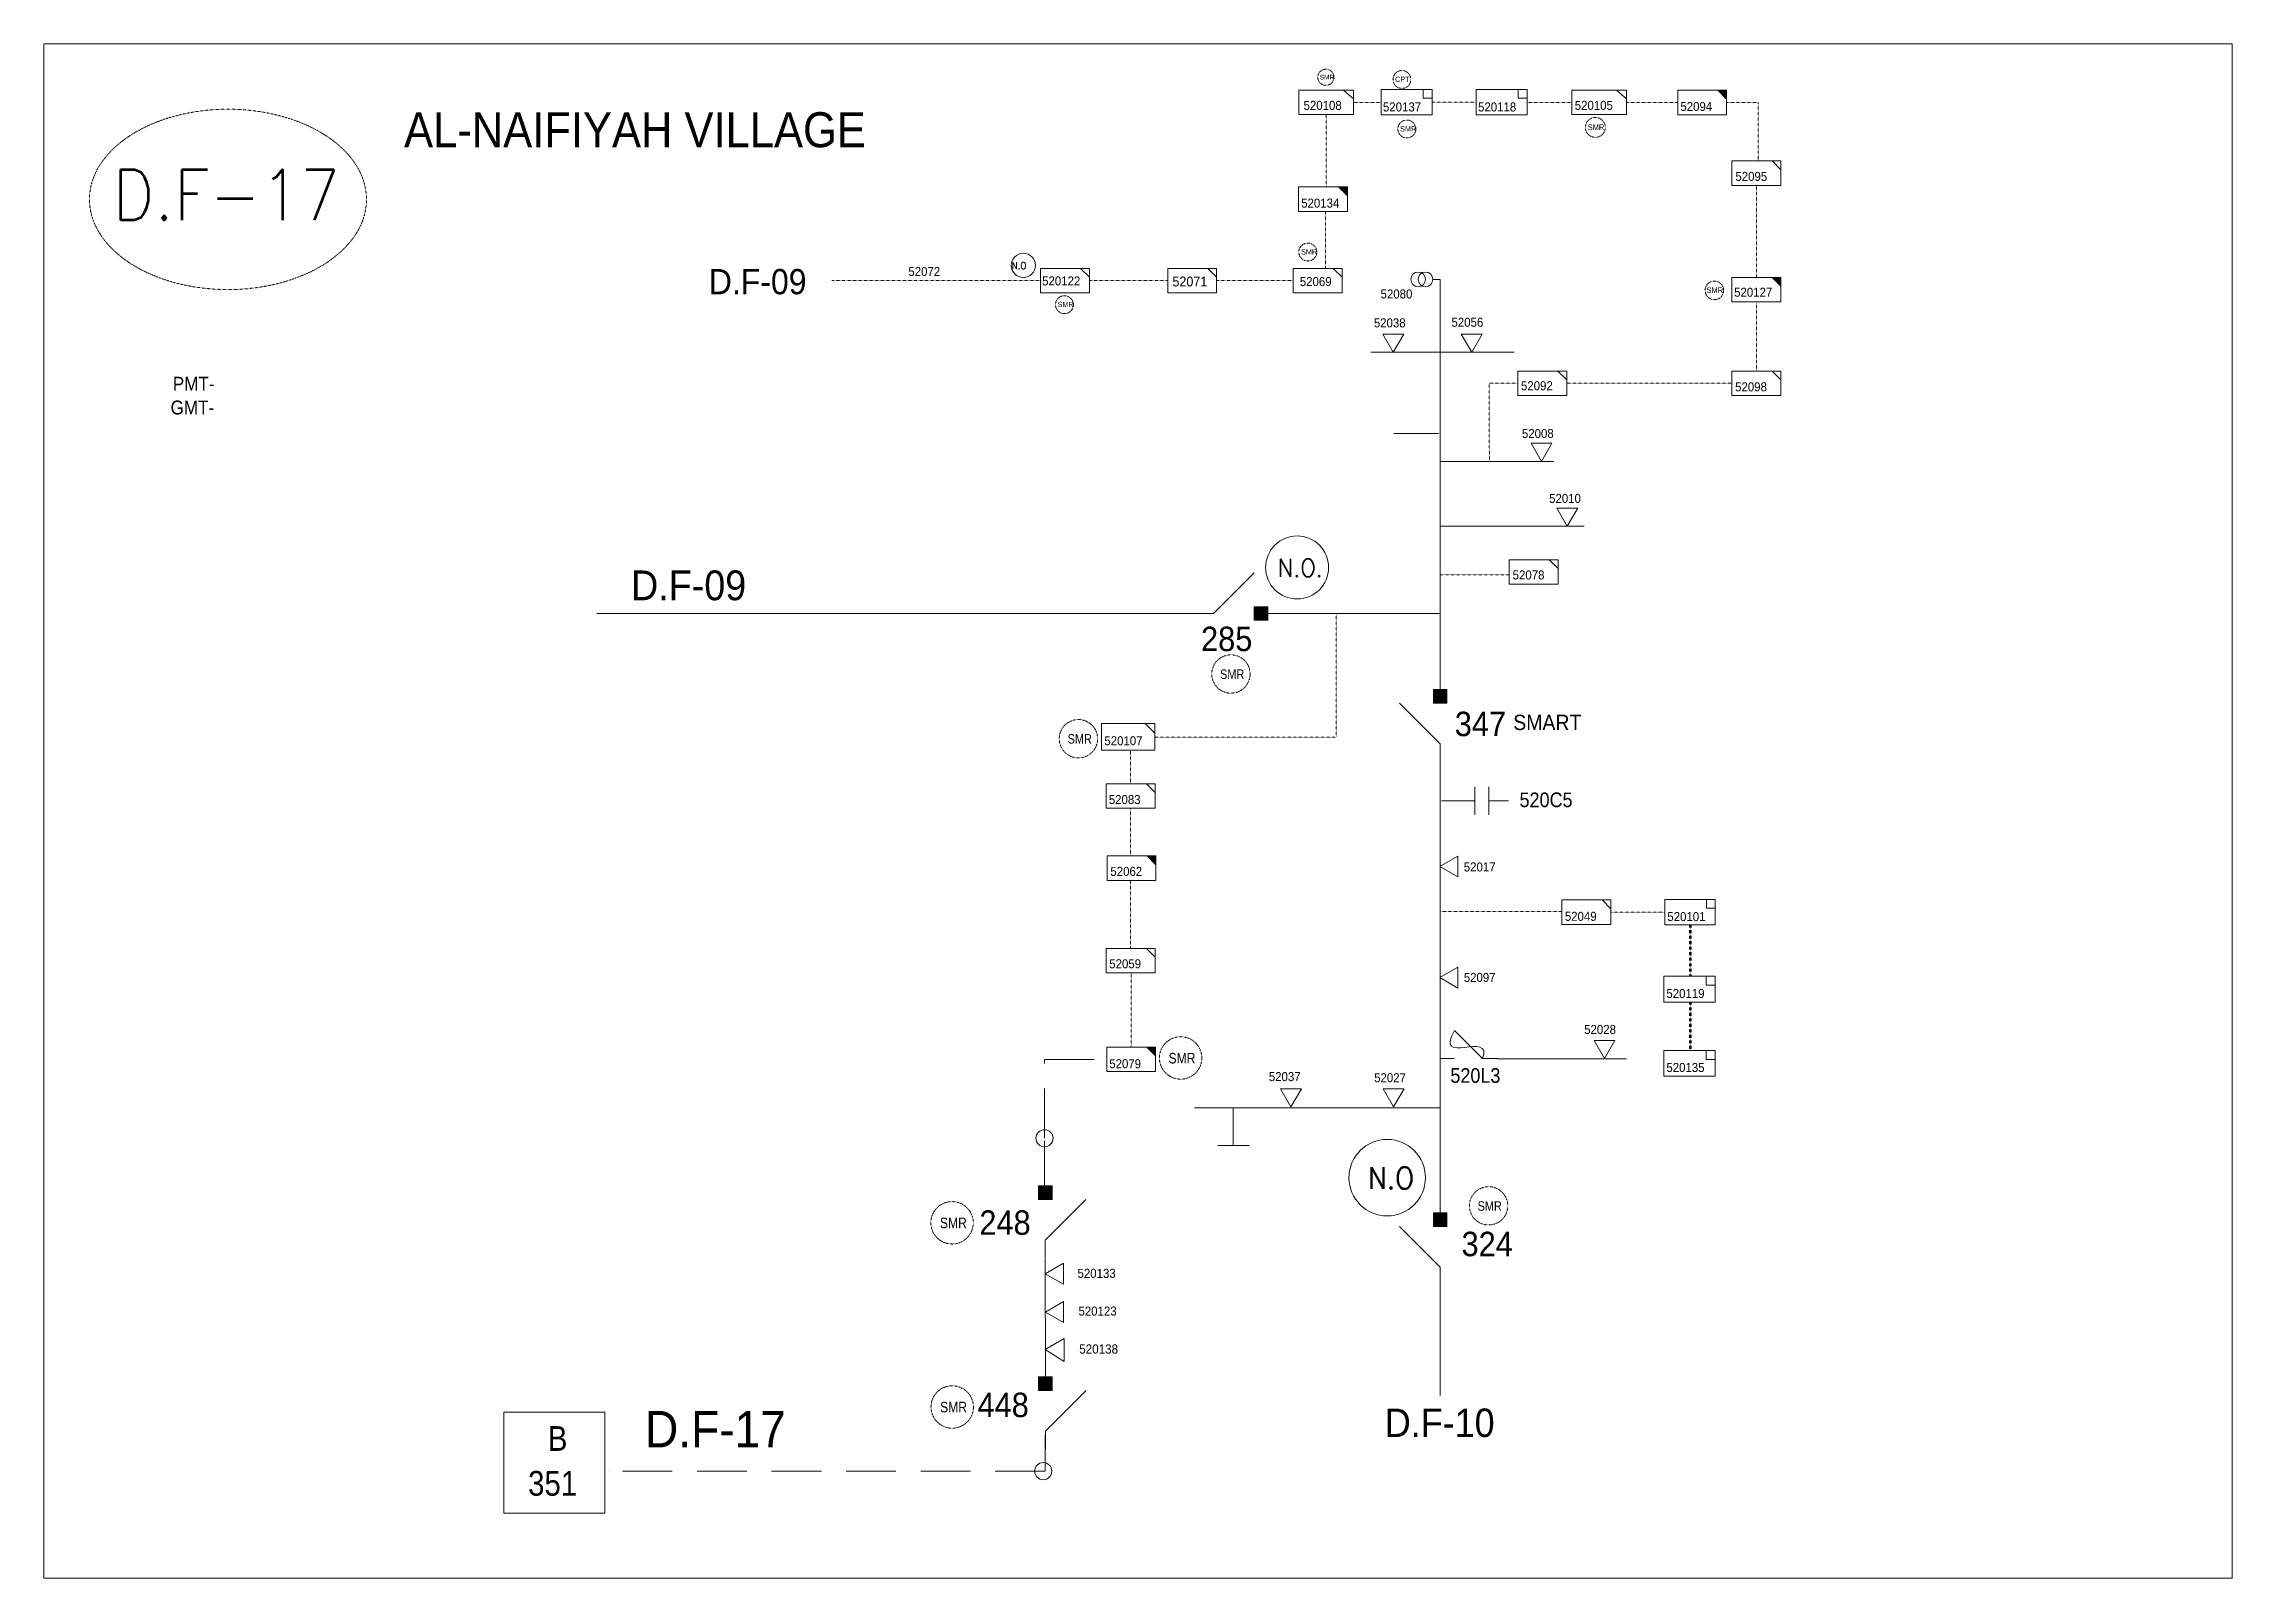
# Model space of a CAD drawing. Header units: metres. Extents: x 65984 to 144644, y -19036 to 23726.
# Drawn here: x 84356 to 85748, y -4894 to -3918 of the extents above; entities that cross this region are included whole.
import ezdxf
from ezdxf.enums import TextEntityAlignment as Align

# ---------------------------------------------------------------- set-up
doc = ezdxf.new("R2010")
doc.units = ezdxf.units.M
doc.header["$MEASUREMENT"] = 0
doc.linetypes.add('DGN Style 3', pattern=[0.013877, 0, -0.013877])
doc.linetypes.add('HIDDEN2', pattern=[2381.25, 1587.5, -793.75])
doc.layers.get('0').update_dxf_attribs({"color": 95, "lineweight": 40})
for name, color, linetype, lineweight in [('ABS', 7, 'Continuous', 40), ('ABS NUMBER', 112, 'Continuous', 30), ('CAPACITOR', 5, 'Continuous', 40), ('d_eos no', 121, 'Continuous', 40), ('d_fco', 5, 'Continuous', 40), ('d_fco text', 95, 'Continuous', 40), ('d_oh branch', 94, 'Continuous', 40), ('d_switch', 95, 'Continuous', 40), ('d_tf', 1, 'Continuous', 40), ('d_tf no', 6, 'Continuous', 40), ('d_ug cable', 95, 'Continuous', 40), ('d_ug tf', 1, 'Continuous', 40), ('d_village name', 7, 'Continuous', 40), ('fedr no', 95, 'Continuous', 40), ('GRID STATION  04', 7, 'Continuous', 40), ('O H MAIN FEEDER', 4, 'Continuous', 100), ('SW N O', 114, 'Continuous', 30)]:
    doc.layers.add(name, color=color, linetype=linetype, lineweight=lineweight)
doc.styles.add('NASKHF', font='naskhf.shx', dxfattribs={"height": 8})
doc.styles.add('Style-Arial', font='arial.ttf')
doc.styles.add('Style-ENGINEERING', font='ENGINEERING.shx')
doc.styles.add('Style-msdefault', font='msdefault.shx')
doc.styles.add('Style-STANDARD', font='STANDARD.shx')

msp = doc.modelspace()

# ---------------------------------------------------------------- texts
at = {"layer": 'ABS NUMBER', "color": 2, "lineweight": 13, "style": 'Style-Arial', "width": 0.9}
for s, p in [('285', (85091.7, -4288.9)), ('347', (85253.1, -4343)), ('324', (85257.4, -4673.9)), ('448', (84949.5, -4776.3))]:
    msp.add_text(s, height=15.55, dxfattribs=at).set_placement(p, align=Align.TOP_LEFT)
msp.add_text('248', height=15.55, dxfattribs=at).set_placement((84983.3, -4660.3), align=Align.TOP_RIGHT)
at = {"layer": 'd_eos no', "color": 7, "linetype": 'Continuous', "lineweight": 13, "style": 'Style-Arial', "width": 0.88}
for s, p in [('PMT-', (84437.6, -4129.9)), ('GMT-', (84436.2, -4145))]:
    msp.add_text(s, height=8.84, dxfattribs=at).set_placement(p, align=Align.TOP_LEFT)
at = {"layer": 'd_fco text', "color": 30, "linetype": 'Continuous', "lineweight": 13, "style": 'Style-msdefault', "width": 0.916667}
for s, p in [('520C5', (85294.3, -4394.4)), ('520L3', (85250.3, -4569.8))]:
    msp.add_text(s, height=9.33, dxfattribs=at).set_placement(p, align=Align.TOP_LEFT)
at = {"layer": 'd_switch', "color": 1, "linetype": 'Continuous', "lineweight": 30, "ltscale": 0.738619, "style": 'Style-ENGINEERING', "width": 0.857143}
for p in [(85103.8, -4316.1), (85006.8, -4357.2), (85267.6, -4654.5)]:
    msp.add_text('SMR', height=6.05, rotation=0.0026, dxfattribs=at).set_placement(p, align=Align.TOP_LEFT)
at = {"layer": 'd_switch', "color": 1, "linetype": 'Continuous', "lineweight": 30, "ltscale": 0.820688, "style": 'Style-ENGINEERING', "width": 0.857143}
for p in [(85071, -4560.1), (84925.6, -4664.9), (84925.7, -4782.1)]:
    msp.add_text('SMR', height=6.72, rotation=0.0026, dxfattribs=at).set_placement(p, align=Align.TOP_LEFT)
at = {"layer": 'd_tf no', "color": 1, "linetype": 'Continuous', "lineweight": 40, "style": 'Style-msdefault', "width": 0.945946}
for s, height, p in [('SMR', 3.01, (85167.2, -3937.7)), ('CPT', 3.35, (85215.1, -3938.9)), ('SMR', 3.35, (85218.3, -3970.4)), ('SMR', 3.72, (85337.7, -3969.2)), ('SMR', 3.35, (85155.3, -4048.7)), ('SMR', 3.66, (85413.2, -4072.9)), ('SMR', 3.35, (85000.4, -4082.2))]:
    msp.add_text(s, height=height, dxfattribs=at).set_placement(p, align=Align.TOP_LEFT)
at = {"layer": 'd_tf no', "color": 2, "linetype": 'Continuous', "lineweight": 13, "style": 'Style-msdefault', "width": 0.945946}
for s, p in [('520108', (85156.9, -3954.3)), ('520137', (85207.4, -3955.3)), ('520105', (85329.4, -3954.3)), ('520122', (84990.6, -4066)), ('52069', (85154.5, -4066.4)), ('520127', (85430.8, -4073.2)), ('520107', (85030.2, -4358.6)), ('52079', (85033.3, -4564.1))]:
    msp.add_text(s, height=5.75, dxfattribs=at).set_placement(p, align=Align.TOP_LEFT)
at = {"layer": 'd_tf no', "color": 30, "linetype": 'Continuous', "lineweight": 13, "style": 'Style-msdefault', "width": 0.945946}
for s, p in [('520118', (85267.9, -3955.3)), ('52094', (85396.6, -3955)), ('52095', (85431.6, -3999.5)), ('520134', (85155.4, -4016.5)), ('52072', (84905.5, -4060)), ('52080', (85205.9, -4074.3)), ('52038', (85201.6, -4092.7)), ('52056', (85251, -4092.3)), ('52092', (85295.2, -4132.7)), ('52098', (85431.4, -4133.4)), ('52008', (85295.8, -4163.1)), ('52010', (85313.1, -4204.4)), ('52078', (85289.9, -4253.1)), ('52083', (85033, -4396)), ('52017', (85258.8, -4438.9)), ('52062', (85034, -4441.7)), ('52049', (85323.1, -4470.3)), ('520101', (85388.3, -4470.5)), ('52059', (85033.3, -4500.5)), ('52097', (85258.8, -4509.2)), ('520119', (85387.7, -4519.4)), ('52028', (85335.4, -4542.3)), ('52037', (85134.8, -4572.3)), ('52027', (85201.8, -4573)), ('520135', (85387.7, -4566.5))]:
    msp.add_text(s, height=5.75, dxfattribs=at).set_placement(p, align=Align.TOP_LEFT)
at = {"layer": 'd_tf no', "color": 55, "linetype": 'Continuous', "lineweight": 13, "style": 'Style-msdefault', "width": 0.945946}
for height, p in [(16.07, (84778.6, -4061.3)), (18.95, (84729.1, -4253.1))]:
    msp.add_text('D.F-09', height=height, dxfattribs=at).set_placement(p, align=Align.TOP_LEFT)
at = {"layer": 'd_tf no', "color": 30, "linetype": 'Continuous', "lineweight": 13, "ltscale": 1.063172, "style": 'Style-msdefault', "width": 0.945946}
msp.add_text('52071', height=6.3, dxfattribs=at).set_placement((85073.5, -4066.1), align=Align.TOP_LEFT)
at = {"layer": 'd_tf no', "color": 3, "linetype": 'Continuous', "lineweight": 13, "style": 'Style-msdefault', "width": 0.945946}
for s, height, p in [('520133', 5.75, (85037.4, -4697.5)), ('520123', 5.75, (85038, -4721.5)), ('520138', 5.85, (85038.9, -4745.6))]:
    msp.add_text(s, height=height, dxfattribs=at).set_placement(p, align=Align.TOP_RIGHT)
at = {"layer": 'd_tf no', "color": 6, "linetype": 'Continuous', "lineweight": 13, "style": 'Style-msdefault', "width": 0.945946}
msp.add_text('D.F-17', height=23.16, dxfattribs=at).set_placement((84738, -4787.9), align=Align.TOP_LEFT)
at = {"layer": 'd_tf no', "color": 55, "linetype": 'Continuous', "lineweight": 13, "ltscale": 0.853437, "style": 'Style-msdefault', "width": 0.945946}
msp.add_text('D.F-10', height=18.07, dxfattribs=at).set_placement((85208.6, -4786.4), align=Align.TOP_LEFT)
at = {"layer": 'd_tf no', "color": 2, "linetype": 'Continuous', "lineweight": 40, "insert": (85290.3, -4344.9), "char_height": 9.769, "attachment_point": 1, "style": 'NASKHF'}
msp.add_mtext('\\Fmsdefault;\\H1x;\\W0.947368;SMART', dxfattribs=at)
at = {"layer": 'd_village name', "color": 7, "linetype": 'Continuous', "lineweight": 13, "style": 'Style-Arial', "width": 0.888889}
msp.add_text('AL-NAIFIYAH VILLAGE', height=22.287, dxfattribs=at).set_placement((84731.6, -3972.7), align=Align.MIDDLE_CENTER)
at = {"layer": 'fedr no', "color": 6, "linetype": 'Continuous', "lineweight": 13, "insert": (84471.6, -4014.1), "char_height": 32.17, "attachment_point": 5, "style": 'Style-STANDARD'}
msp.add_mtext('D.F-17', dxfattribs=at)
at = {"layer": 'GRID STATION  04', "color": 30, "linetype": 'Continuous', "lineweight": 13, "style": 'Style-msdefault', "width": 0.888889}
for s, height, p in [('B', 15.7, (84676.2, -4797.6)), ('351', 15.75, (84663.6, -4826.1))]:
    msp.add_text(s, height=height, dxfattribs=at).set_placement(p, align=Align.TOP_LEFT)

# ---------------------------------------------------------------- blocks, each defined once
blk = doc.blocks.new('TF_8')
at = {"color": 0, "linetype": 'ByBlock', "lineweight": -2}
blk.add_line((6.3, 4.95), (9.9, 1.35), dxfattribs=at)
blk.add_3dface([(-10.1, 4.95), (9.9, 4.95), (9.9, -5.05), (-10.1, -5.05)], dxfattribs=at)
blk = doc.blocks.new('exist.us-1000kva')
at = {"color": 0, "linetype": 'ByBlock', "lineweight": -2, "flags": 128}
blk.add_lwpolyline([(40, 12.9), (32.8, 20), (40, 20)], close=True, dxfattribs=at)
at = {"color": 0, "linetype": 'ByBlock', "lineweight": -2, "extrusion": (0, 0, -1)}
blk.add_solid([(-40, 12.9), (-32.8, 20), (-40, 20)], dxfattribs=at)
at = {"color": 0, "linetype": 'ByBlock', "lineweight": -2, "xscale": 2, "yscale": 2}
blk.add_blockref('TF_8', (20.2, 10.1), dxfattribs=at)
blk = doc.blocks.new('ABS2_1_1')
at = {"color": 0, "linetype": 'ByBlock', "lineweight": -2, "ltscale": 500}
for q in [(-29900, 43500), (0, 0)]:
    blk.add_line((0, 13600), q, dxfattribs=at)
at = {"color": 0, "linetype": 'ByBlock', "lineweight": -2, "ltscale": 500, "flags": 128}
for points in [[(5000, 43600), (-5000, 43600), (-5000, 53600), (5000, 53600)], [(3791, 49653), (3791, 49653), (3791, 49653)]]:
    blk.add_lwpolyline(points, close=True, dxfattribs=at)
at = {"color": 0, "linetype": 'ByBlock', "lineweight": -2, "ltscale": 500}
for points in [[(5000, 43600), (-5000, 43600), (5000, 53600), (-5000, 53600)], [(3791, 49653), (3791, 49653), (3791, 49653)]]:
    blk.add_solid(points, dxfattribs=at)
blk = doc.blocks.new('TF3')
at = {"color": 0, "linetype": 'ByBlock', "lineweight": -2}
for p, q in [((11.3, 9), (18.3, 9)), ((18.3, 9), (18.3, 2))]:
    blk.add_line(p, q, dxfattribs=at)
at = {"color": 0, "linetype": 'ByBlock', "lineweight": -2, "flags": 128}
blk.add_lwpolyline([(18.3, 2), (11.3, 2), (11.3, 9)], dxfattribs=at)
at = {"color": 0, "linetype": 'ByBlock', "lineweight": -2}
blk.add_3dface([(-21.7, 9), (18.3, 9), (18.3, -11), (-21.7, -11)], dxfattribs=at)
blk = doc.blocks.new('TFU_100')
at = {"layer": 'd_tf', "color": 30, "linetype": 'Continuous', "lineweight": 13, "ltscale": 0.00060789}
blk.add_line((0, 10), (0, 0), dxfattribs=at)
for centre in [(0, 30), (0, 20)]:
    blk.add_circle(centre, 10, dxfattribs=at)
blk = doc.blocks.new('*U1076')
at = {"layer": 'd_fco', "color": 30, "linetype": 'Continuous', "lineweight": 13}
blk.add_line((-4.6, 4.21), (-10.13, 4.21), dxfattribs=at)
at = {"layer": 'd_fco', "color": 30, "linetype": 'Continuous', "lineweight": 13, "extrusion": (0, 0, -1), "flags": 128}
blk.add_lwpolyline([(-13.02, 4.21), (-7.07, 4.21), (4.4, -7.26)], dxfattribs=at)
at = {"layer": 'd_fco', "color": 30, "linetype": 'Continuous', "lineweight": 13}
blk.add_open_spline([(-4.4, -7.26), (-13, 7.69), (11.58, -7.67), (7.07, 4.21)], degree=3, dxfattribs=at)
blk = doc.blocks.new('*U1077')
at = {"layer": 'CAPACITOR', "color": 5, "linetype": 'Continuous', "lineweight": 13}
for p, q in [((-0.01, 0.01), (-13.7, 0.03)), ((-0.01, 5.75), (-0.01, -5.73)), ((5.73, 5.75), (5.73, -5.73)), ((5.73, 0.01), (13.72, 0.01))]:
    blk.add_line(p, q, dxfattribs=at)
blk = doc.blocks.new('*U1266')
at = {"layer": 'SW N O', "color": 3, "lineweight": 13}
blk.add_circle((0, 0.01), 16.84, dxfattribs=at)
at = {"layer": 'SW N O', "color": 3, "lineweight": 13, "style": 'Style-STANDARD'}
blk.add_text('N.O', height=9.6, dxfattribs=at).set_placement((1.68, -0.17), align=Align.MIDDLE_CENTER)
blk = doc.blocks.new('*U893')
at = {"layer": 'SW N O', "color": 3, "lineweight": 13}
blk.add_circle((0, 0), 16.8, dxfattribs=at)
at = {"layer": 'SW N O', "color": 3, "lineweight": 13, "style": 'Style-STANDARD'}
blk.add_text('N.O.', height=9.6, dxfattribs=at).set_placement((1.7, -0.2), align=Align.MIDDLE_CENTER)
blk = doc.blocks.new('*U3933')
at = {"layer": 'SW N O', "color": 3, "lineweight": 13}
blk.add_circle((0, 0), 16.8, dxfattribs=at)
at = {"layer": 'SW N O', "color": 3, "lineweight": 13, "style": 'Style-STANDARD'}
blk.add_text('N.O ', height=9.6, dxfattribs=at).set_placement((-3, -0.2), align=Align.MIDDLE_CENTER)

# ---------------------------------------------------------------- linework, layer by layer
at = {"layer": 'd_oh branch', "color": 30, "linetype": 'Continuous', "lineweight": 13}
for p, q in [((85243.8, -4280.5), (85243.8, -4067.9)), ((85290.8, -4114.2), (85199.7, -4114.2)), ((85242.9, -4165.9), (85214.3, -4165.9)), ((85243.7, -4183.7), (85316, -4183.7)), ((85243.8, -4224.9), (85335.4, -4224.9)), ((85280, -4563.8), (85362.3, -4563.8)), ((85112.2, -4595.1), (85087.5, -4595.1)), ((85102.3, -4619), (85122.2, -4619))]:
    msp.add_line(p, q, dxfattribs=at)
at = {"layer": 'd_tf', "color": 30, "linetype": 'Continuous', "lineweight": 13, "ltscale": 0.000663701, "flags": 128}
for points in [[(85207.4, -4102.7), (85220.6, -4102.7), (85214, -4114.2)], [(85257.2, -4102.7), (85270.5, -4102.7), (85263.9, -4114.2)], [(85301.6, -4172.2), (85314.8, -4172.2), (85308.2, -4183.7)], [(85318, -4213.4), (85331.3, -4213.4), (85324.6, -4224.9)], [(85255.1, -4448.1), (85255.1, -4434.9), (85243.6, -4441.5)], [(85255.1, -4518.8), (85255.1, -4505.6), (85243.6, -4512.2)], [(85341.8, -4552.1), (85355, -4552.1), (85348.4, -4563.6)], [(85142.2, -4583), (85155.5, -4583), (85148.9, -4594.5)], [(85207.5, -4583), (85220.8, -4583), (85214.2, -4594.5)]]:
    msp.add_lwpolyline(points, close=True, dxfattribs=at)
at = {"layer": 'd_tf', "color": 3, "linetype": 'Continuous', "lineweight": 13, "ltscale": 0.000663701, "flags": 128}
for points in [[(85004.1, -4707.2), (85004.1, -4693.9), (84992.6, -4700.6)], [(85004.2, -4731.6), (85004.2, -4718.3), (84992.7, -4725)]]:
    msp.add_lwpolyline(points, close=True, dxfattribs=at)
at = {"layer": 'd_tf', "color": 3, "linetype": 'Continuous', "lineweight": 13, "ltscale": 0.000597331, "flags": 128}
msp.add_lwpolyline([(85004.7, -4756.5), (85004.6, -4741.9), (84992.6, -4748.9)], close=True, dxfattribs=at)
at = {"layer": 'd_ug cable', "color": 30, "linetype": 'DGN Style 3', "lineweight": 13}
for p, q in [((85188.6, -3955.3), (85206.3, -3955.3)), ((85238.6, -3955.1), (85266.8, -3955.1)), ((85299.1, -3955.3), (85327.5, -3955.3)), ((85362.2, -3955.3), (85394.9, -3955.3)), ((84989.6, -4068.7), (84856.8, -4068.7)), ((85070.5, -4068.7), (85020.7, -4068.7)), ((85150.3, -4068.7), (85101.6, -4068.7)), ((85274.9, -4133.9), (85275.1, -4183.7)), ((85293.2, -4133.9), (85274.9, -4133.9)), ((85324.3, -4133.9), (85429.4, -4133.9)), ((85243.9, -4255.9), (85287.7, -4255.9)), ((85177.6, -4280.5), (85177.6, -4359.1)), ((85046.9, -4388.9), (85046.9, -4367.5)), ((85062.4, -4359.1), (85177.6, -4359.1)), ((85046.9, -4434.7), (85046.9, -4404.4)), ((85046.9, -4493.6), (85046.9, -4450.3)), ((85321.3, -4470.2), (85243.8, -4470.2)), ((85352.4, -4470.6), (85386.7, -4470.6))]:
    msp.add_line(p, q, dxfattribs=at)
at = {"layer": 'd_ug cable', "color": 30, "linetype": 'DGN Style 3', "lineweight": 106}
for p, q in [((85402.8, -4478.5), (85402.8, -4511.3)), ((85402.8, -4527.9), (85402.8, -4558.5))]:
    msp.add_line(p, q, dxfattribs=at)
at = {"layer": 'd_ug cable', "color": 30, "linetype": 'DGN Style 3', "lineweight": 13, "flags": 128}
for points in [[(85171.2, -3963.1), (85171.2, -4009), (85170.8, -4009)], [(85446.1, -3992.5), (85446.1, -3955.3), (85426, -3955.3)], [(85445, -4008.1), (85445, -4066.6)], [(85170.8, -4024.6), (85170.8, -4060.9)], [(85445, -4082.2), (85445, -4126.2)], [(85047.2, -4556.4), (85047.2, -4509.2), (85047.2, -4509.2)]]:
    msp.add_lwpolyline(points, dxfattribs=at)
at = {"layer": 'd_ug cable', "color": 30, "linetype": 'HIDDEN2', "lineweight": 13, "ltscale": 0.019911}
for points in [[(84992.1, -4614.3), (84992.1, -4564.3), (85031.5, -4564.3)], [(84992.4, -4826.2), (84714.8, -4826.2), (84714.8, -4826.2)]]:
    msp.add_lwpolyline(points, dxfattribs=at)
at = {"layer": 'd_ug cable', "color": 2, "linetype": 'DGN Style 3', "lineweight": 13}
for centre, radius in [((85171.1, -3939.3), 5.14), ((85219.5, -3940.7), 5.71), ((85222.6, -3972.2), 5.71), ((85342.5, -3971.2), 6.34), ((85159.6, -4050.5), 5.71), ((85004.8, -4084), 5.71), ((85418.2, -4074.9), 5.91), ((85110.7, -4319), 12.2), ((85013.7, -4360.2), 12.2), ((85078.7, -4563.3), 13.5), ((85274.6, -4657.4), 12.2), ((84933.3, -4668.2), 13.5), ((84933.4, -4785.4), 13.5)]:
    msp.add_circle(centre, radius, dxfattribs=at)
at = {"layer": 'fedr no', "color": 82, "linetype": 'DGN Style 3', "lineweight": 13, "true_color": 0x1dc70e}
msp.add_ellipse((84472.7, -4017), major_axis=(88.1, 0), ratio=0.651175, dxfattribs=at)
at = {"layer": 'GRID STATION  04', "color": 30, "linetype": 'Continuous', "lineweight": 13, "ltscale": 2.060791, "flags": 128}
msp.add_lwpolyline([(84648.2, -4788.7), (84648.2, -4853), (84712.4, -4853), (84712.4, -4788.7)], close=True, dxfattribs=at)
at = {"layer": 'O H MAIN FEEDER', "color": 6, "lineweight": 13, "ltscale": 0.774911}
msp.add_line((85091.3, -4280.5), (84707.3, -4280.5), dxfattribs=at)
at = {"layer": 'O H MAIN FEEDER', "color": 30, "lineweight": 13, "ltscale": 0.774911}
for p, q in [((85243.8, -4280.5), (85131.3, -4280.5)), ((85243.8, -4328.9), (85243.8, -4280.5)), ((85243.9, -4664.2), (85243.8, -4373.1)), ((84992.2, -4645), (84992.2, -4616)), ((84992.7, -4766.2), (84992.6, -4691.4)), ((84992.6, -4826.2), (84992.6, -4803.1))]:
    msp.add_line(p, q, dxfattribs=at)
at = {"layer": 'O H MAIN FEEDER', "color": 234, "lineweight": 13, "ltscale": 0.774911}
msp.add_line((85243.8, -4778.1), (85243.8, -4699.2), dxfattribs=at)
at = {"layer": 'O H MAIN FEEDER', "color": 140, "lineweight": 13, "ltscale": 0.498271, "flags": 128}
msp.add_lwpolyline([(84355.5, -3918), (85747.6, -3918), (85747.6, -4894.4), (84355.5, -4894.4)], close=True, dxfattribs=at)
at = {"layer": 'O H MAIN FEEDER', "color": 30, "lineweight": 13, "ltscale": 0.774911, "flags": 128}
msp.add_lwpolyline([(85244, -4595.1), (85112.2, -4595.1), (85112.2, -4619)], dxfattribs=at)
at = {"layer": 'O H MAIN FEEDER', "color": 30, "lineweight": 13, "ltscale": 0.774911}
for centre in [(84992.1, -4614.4), (84991.3, -4826.2)]:
    msp.add_circle(centre, 5.45, dxfattribs=at)

# ---------------------------------------------------------------- block references
at = {"layer": 'ABS', "color": 2, "linetype": 'Continuous', "lineweight": 13, "ltscale": 1.289995, "xscale": 0.0008642980328080606, "zscale": 0.0005723657421937212}
for p, yscale, rotation in [((85087.8, -4280.5), 0.0008642980328080606, 269.9999999999997), ((85243.8, -4375.2), 0.0008642980328080606, 359.9999999999997), ((84992.6, -4691), -0.0008642980328080613, 180.0000000000002), ((85243.8, -4708.2), 0.0008642980328080606, 359.9999999999997), ((84992.7, -4812.5), -0.0008642980328080613, 180.0000000000002)]:
    msp.add_blockref('ABS2_1_1', p, dxfattribs=dict(at, yscale=yscale, rotation=rotation))
at = {"layer": 'CAPACITOR', "color": 5, "linetype": 'Continuous', "lineweight": 13, "xscale": 1.5552, "yscale": 1.5552, "zscale": 1.5552}
msp.add_blockref('*U1077', (85265.9, -4399.8), dxfattribs=at)
at = {"layer": 'd_fco', "color": 30, "linetype": 'Continuous', "lineweight": 13, "extrusion": (0, 0, -1), "xscale": 1.5552, "yscale": 1.5552, "zscale": 1.5552, "rotation": 180.0000000006}
msp.add_blockref('*U1076', (-85259.8, -4557.2), dxfattribs=at)
at = {"layer": 'd_tf', "color": 30, "linetype": 'Continuous', "lineweight": 13, "ltscale": 0.00060789, "xscale": 0.46656, "yscale": 0.46656, "zscale": 0.46656, "rotation": 89.9999999999999}
msp.add_blockref('TFU_100', (85243.8, -4067.9), dxfattribs=at)
at = {"layer": 'd_ug tf', "color": 2, "linetype": 'Continuous', "lineweight": 13, "zscale": 0.492091886937715}
for p, xscale, yscale in [((85171.4, -3955.2), 1.736911027398629, 1.55591406707919), ((85345.1, -3955.2), 1.736911027398629, 1.55591406707919), ((85005.3, -4068.6), 1.55591406707919, 1.55591406707919), ((85166, -4068.6), 1.55591406707919, 1.55591406707919), ((85045.5, -4358.9), 1.702438240202498, 1.702438240202498)]:
    msp.add_blockref('TF_8', p, dxfattribs=dict(at, xscale=xscale, yscale=yscale))
at = {"layer": 'd_ug tf', "color": 2, "linetype": 'Continuous', "lineweight": 13}
for name, p, xscale, yscale, zscale, rotation in [('TF3', (85223.9, -3954.3), 0.807848745154292, 0.807848745154292, 0.1499896071386154, 359.9999999999709), ('exist.us-1000kva', (85429.4, -4082.2), 0.7779570335395949, 0.7779570335395949, 0.492091886937715, 359.9999999999999), ('exist.us-1000kva', (85031.7, -4571.9), 0.7779570335395949, 0.7779570335395949, 0.492091886937715, 359.9999999999999)]:
    msp.add_blockref(name, p, dxfattribs=dict(at, xscale=xscale, yscale=yscale, zscale=zscale, rotation=rotation))
at = {"layer": 'd_ug tf', "color": 30, "linetype": 'Continuous', "lineweight": 13}
for name, p, xscale, yscale, zscale, rotation in [('TF3', (85284.3, -3954.3), 0.807848745154292, 0.807848745154292, 0.1499896071386154, 359.9999999999709), ('exist.us-1000kva', (85394.9, -3963.1), 0.7779570335395949, 0.7779570335395949, 0.492091886937715, 359.9999999999999), ('exist.us-1000kva', (85153.7, -4024.6), 0.7779570335395949, 0.7779570335395949, 0.492091886937715, 359.9999999999999), ('exist.us-1000kva', (85031.9, -4450.3), 0.7779570335395949, 0.7779570335395949, 0.492091886937715, 359.9999999999999), ('TF3', (85404.1, -4469.7), 0.8033902500051987, 0.8033902500051987, 0.1499896071386154, 359.9999999999999), ('TF3', (85403.8, -4518.7), 0.8200373580937443, 0.8200373580937443, 0.1499896071386154, 359.9999999999999), ('TF3', (85403.8, -4565.9), 0.8200373580937443, 0.8200373580937443, 0.1499896071386154, 359.9999999999999)]:
    msp.add_blockref(name, p, dxfattribs=dict(at, xscale=xscale, yscale=yscale, zscale=zscale, rotation=rotation))
at = {"layer": 'd_ug tf', "color": 30, "linetype": 'Continuous', "lineweight": 13, "zscale": 0.492091886937715}
for p, xscale, yscale in [((85445.1, -4000.2), 1.55591406707919, 1.55591406707919), ((85086.2, -4068.6), 1.555914067079263, 1.555914067079263), ((85308.9, -4133.9), 1.55591406707919, 1.55591406707919), ((85445.1, -4133.9), 1.55591406707919, 1.55591406707919), ((85303.4, -4254), 1.55591406707919, 1.55591406707919), ((85047.1, -4396.6), 1.55591406707919, 1.55591406707919), ((85337, -4470.5), 1.55591406707919, 1.55591406707919), ((85047.1, -4501.3), 1.55591406707919, 1.55591406707919)]:
    msp.add_blockref('TF_8', p, dxfattribs=dict(at, xscale=xscale, yscale=yscale))
at = {"layer": 'SW N O', "color": 3, "lineweight": 13}
for name, p, xscale, yscale, zscale in [('*U3933', (84978.7, -4059), 0.4588920297008518, 0.4588920297008518, 0.4588920297008518), ('*U893', (85152.8, -4251.2), 1.193650516920351, 1.193650516920351, 1.193650516920351), ('*U1266', (85210.1, -4639.5), 1.44442816200319, 1.44442816200319, 1.44442816200319)]:
    msp.add_blockref(name, p, dxfattribs=dict(at, xscale=xscale, yscale=yscale, zscale=zscale))

msp.set_redraw_order([(e.dxf.handle, doc.entitydb.next_handle()) for e in msp.query("TEXT MTEXT ATTDEF DIMENSION ARC_DIMENSION")])  # texts and dimensions are drawn at this point

doc.saveas('drawing.dxf')
